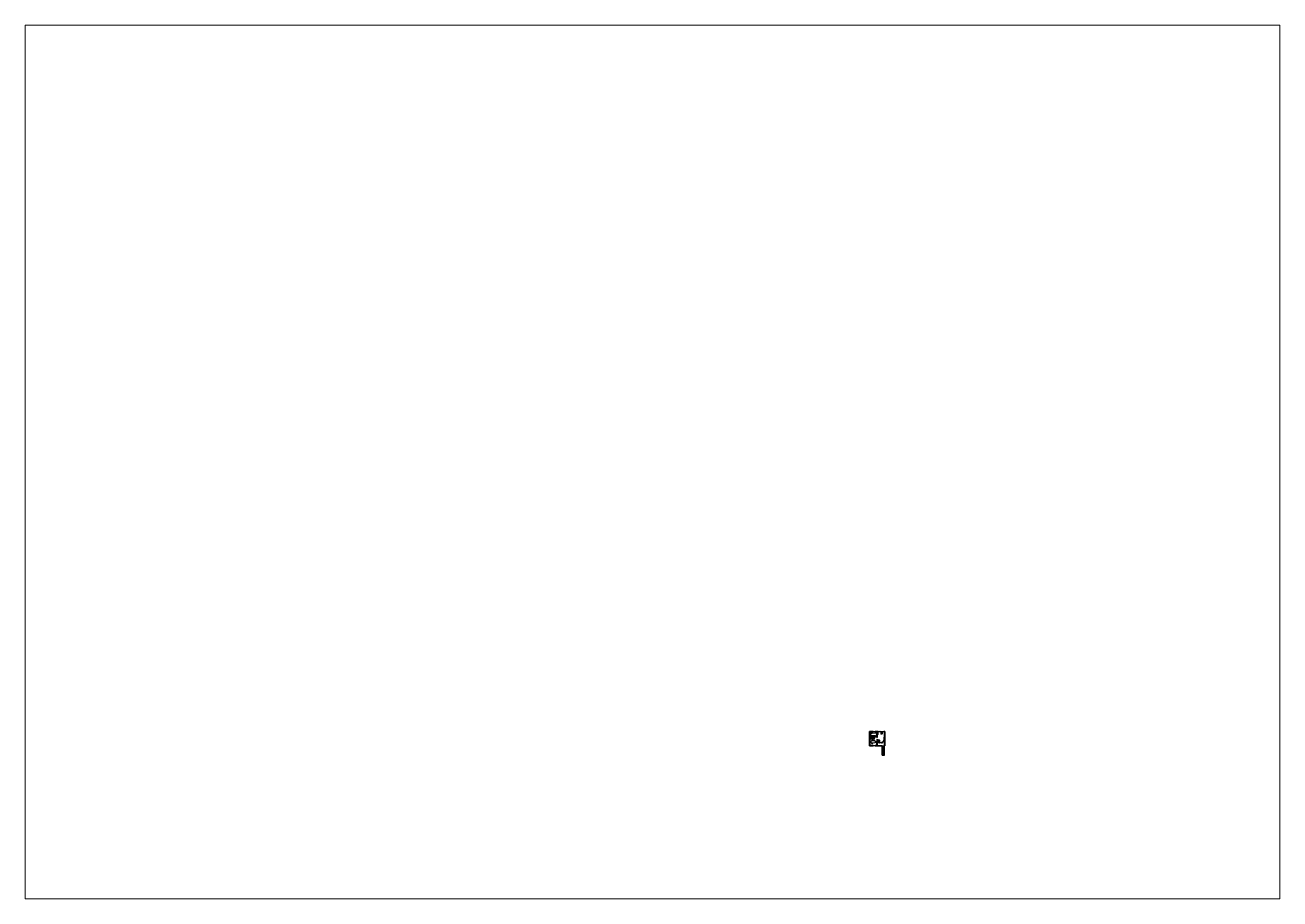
# Paper-space layout 'Layout1' of a CAD drawing. Header units: metres. Extents: x 1.13 to 10.17, y 0.79 to 7.08.
# The model-space entities are those that its viewports show. They can reach past a viewport. Long polylines and large blocks are cut down to what shows.
import ezdxf

# ---------------------------------------------------------------- set-up
doc = ezdxf.new("R2010")
doc.units = ezdxf.units.M
doc.header["$LTSCALE"] = 5
doc.header["$MEASUREMENT"] = 0
doc.linetypes.add('DASHDOT', pattern=[1, 0.5, -0.25, 0, -0.25])
doc.linetypes.add('HIDDEN', pattern=[0.375, 0.25, -0.125])
doc.layers.get('0').update_dxf_attribs({"color": 30})
doc.layers.add('A-ANNO-SCRN', color=30, linetype='Continuous')
for name, color, linetype, lineweight in [('A-DOOR-FULL', 4, 'Continuous', 25), ('A-FLOR-OVHD', 3, 'HIDDEN', 18), ('A-FLOR-STRS', 4, 'Continuous', 25), ('A-FURN', 8, 'Continuous', 18), ('A-GLAZ-FULL', 4, 'Continuous', 25), ('A-WALL-FULL-EXTR', 7, 'Continuous', 35), ('A-WALL-FULL-INTR', 7, 'Continuous', 35)]:
    doc.layers.add(name, color=color, linetype=linetype, lineweight=lineweight)

# ---------------------------------------------------------------- blocks, each defined once
blk = doc.blocks.new('LAVADORA-PL')
for p, q in [((0, 0), (0, 0.6)), ((0, 0.6), (0.6, 0.6)), ((0.6, 0), (0, 0)), ((0.6, 0.6), (0.6, 0)), ((0.625, 0.575), (0.625, 0.025))]:
    blk.add_line(p, q)
for points in [[(0.6, 0.575), (0.625, 0.575)], [(0.6, 0.025), (0.625, 0.025)]]:
    blk.add_lwpolyline(points)
blk.add_circle((0.3, 0.3), 0.15)
blk = doc.blocks.new('DOOR-80')
for points in [[(-0.83, 0.09), (-0.85, 0.09), (-0.85, 0), (-0.81, 0), (-0.81, 0.04), (-0.83, 0.04), (-0.83, 0.09)], [(-0.07, 0.89), (-0.07, 0.09), (-0.03, 0.09), (-0.03, 0.89), (-0.07, 0.89)], [(-0.03, 0.09), (0, 0.09), (0, 0), (-0.05, 0), (-0.05, 0.04), (-0.03, 0.04), (-0.03, 0.09)]]:
    blk.add_lwpolyline(points)
at = {"linetype": 'HIDDEN'}
blk.add_arc((-0.02, 0.09), 0.802, 93.3811, 179.9341, dxfattribs=at)
blk = doc.blocks.new('A$C3D68A567')
for p, q in [((0.35, 1.19), (0, 1.19)), ((0, 1.19), (0, 0)), ((0.17, 0.77), (0.11, 0.77)), ((0.11, 0.77), (0.11, 0.42)), ((0.11, 0.42), (0.17, 0.42)), ((0.18, 1.19), (0.17, 0)), ((0.17, 0.59), (0.17, 0.77)), ((0.25, 1.19), (0.18, 1.19)), ((0.25, 0), (0.25, 1.19)), ((0.25, 0.59), (0.25, 0.77)), ((0.25, 0.77), (0.3, 0.77)), ((0.3, 0.43), (0.25, 0.43)), ((0.3, 0.77), (0.3, 0.43)), ((0, 0), (0.34, 0)), ((0.17, 0), (0.25, 0))]:
    blk.add_line(p, q)
blk = doc.blocks.new('A$C08E36EE4')
for p, q in [((-28, 59), (-29, 59)), ((-29, 56), (-12, 56)), ((-25, 45), (-12, 45)), ((-20, 18), (-12, 18)), ((5, 56), (-12, 56)), ((2, 45), (-12, 45)), ((-4, 18), (-12, 18)), ((5, 59), (5, 59))]:
    blk.add_line(p, q)
for points in [[(-32, 23), (-29, 23), (-29, 59), (-32, 59)], [(-32, 59), (-29, 59), (-29, 58), (-32, 58)], [(-29, 63), (-28, 63), (-28, 62), (-29, 62)], [(5, 63), (4, 63), (4, 62), (5, 62)], [(8, 23), (5, 23), (5, 59), (8, 59)], [(8, 59), (5, 59), (5, 58), (8, 58)]]:
    blk.add_lwpolyline(points, close=True)
for points in [[(-29, 62), (-29, 19)], [(-28, 63), (-20, 64), (-12, 64)], [(-28, 62), (-20, 63), (-12, 63)], [(-28, 62), (-12, 62)], [(-12, 59), (-28, 59)], [(4, 63), (-3, 64), (-12, 64)], [(4, 62), (-3, 63), (-12, 63)], [(5, 62), (-12, 62)], [(-12, 59), (5, 59)], [(5, 62), (5, 19)]]:
    blk.add_lwpolyline(points)
for centre, radius, start, end in [((-25, 51), 6.56, 237.8862, 267.5576), ((-25, 38), 6.56, 92.4424, 122.1138), ((-21, 46), 28, 253.4121, 271.5567), ((-3, 46), 28, 268.4433, 286.5879), ((2, 51), 6.56, 272.4424, 302.1138), ((2, 38), 6.56, 57.8862, 87.5576)]:
    blk.add_arc(centre, radius, start, end)

msp = doc.modelspace()

# ---------------------------------------------------------------- hatches: boundary and pattern name
at = {"layer": 'A-ANNO-SCRN'}
h = msp.add_hatch(dxfattribs=at)
h.set_pattern_fill('ANSI32', color=256, scale=0.1)
h.paths.add_polyline_path([(-38.27, -313.75), (-38.49, -313.75), (-38.49, -314.29), (-38.27, -314.29)])

# ---------------------------------------------------------------- linework, layer by layer
msp.add_line((-40.34, -315.82), (-40.34, -315.82))
at = {"color": 7, "lineweight": 0}
for points in [[(-41.14, -318.09), (-42.79, -318.11), (-42.8, -317.33), (-41.15, -317.31), (-41.14, -318.09), (-41.14, -318.09)], [(-41.15, -317.31), (-42.8, -317.33)], [(-42.8, -317.33), (-42.79, -318.11)], [(-42.79, -318.11), (-41.14, -318.09)], [(-42.6, -318.26), (-42.61, -318.26), (-42.6, -318.25)], [(-42.6, -318.26), (-42.61, -318.26)], [(-42.6, -318.24), (-42.59, -318.23), (-42.59, -318.23), (-42.59, -318.24)], [(-42.6, -318.25), (-42.6, -318.25), (-42.6, -318.24), (-42.59, -318.24), (-42.6, -318.25), (-42.6, -318.25)], [(-42.6, -318.26), (-42.59, -318.25), (-42.59, -318.26), (-42.59, -318.25)], [(-42.6, -318.25), (-42.6, -318.25), (-42.6, -318.25)], [(-42.6, -318.25), (-42.6, -318.25)], [(-42.6, -318.26), (-42.6, -318.25)], [(-42.59, -318.25), (-42.6, -318.25)], [(-42.6, -318.26), (-42.6, -318.25)], [(-42.6, -318.26), (-42.6, -318.26), (-42.59, -318.26)], [(-42.6, -318.26), (-42.6, -318.26)], [(-42.49, -318.39), (-42.49, -318.39), (-42.6, -318.26), (-42.49, -318.39), (-42.49, -318.39)], [(-42.59, -318.19), (-42.59, -318.18), (-42.59, -318.18), (-42.59, -318.19), (-42.59, -318.19)], [(-42.59, -318.18), (-42.59, -318.18), (-42.59, -318.18)], [(-42.59, -318.18), (-42.58, -318.18), (-42.59, -318.18)], [(-42.58, -318.18), (-42.59, -318.18)], [(-42.58, -318.18), (-42.59, -318.18)], [(-42.59, -318.18), (-42.59, -318.18)], [(-42.58, -318.2), (-42.59, -318.2), (-42.58, -318.19)], [(-42.59, -318.19), (-42.59, -318.19), (-42.58, -318.19), (-42.59, -318.19), (-42.59, -318.19)], [(-42.58, -318.19), (-42.59, -318.19)], [(-42.58, -318.21), (-42.59, -318.2), (-42.59, -318.2)], [(-42.58, -318.21), (-42.59, -318.21), (-42.59, -318.2)], [(-42.58, -318.22), (-42.59, -318.21), (-42.59, -318.21)], [(-42.58, -318.22), (-42.59, -318.22), (-42.59, -318.21)], [(-42.59, -318.24), (-42.58, -318.23), (-42.58, -318.23), (-42.58, -318.23), (-42.58, -318.22)], [(-42.59, -318.22), (-42.59, -318.23)], [(-42.59, -318.23), (-42.58, -318.22)], [(-42.59, -318.25), (-42.59, -318.24), (-42.58, -318.24), (-42.58, -318.23)], [(-42.59, -318.24), (-42.59, -318.23)], [(-42.59, -318.25), (-42.59, -318.25), (-42.59, -318.25), (-42.58, -318.24)], [(-42.59, -318.25), (-42.59, -318.24)], [(-42.59, -318.25), (-42.47, -318.38), (-42.48, -318.38)], [(-42.59, -318.26), (-42.59, -318.26)], [(-42.59, -318.26), (-42.49, -318.38), (-42.49, -318.39)], [(-42.6, -318.26), (-42.59, -318.26)], [(-42.59, -318.26), (-42.48, -318.38), (-42.49, -318.38)], [(-42.58, -318.19), (-42.58, -318.18), (-42.57, -318.17), (-42.57, -318.18), (-42.58, -318.19), (-42.58, -318.19)], [(-42.58, -318.2), (-42.58, -318.19), (-42.58, -318.18)], [(-42.58, -318.18), (-42.58, -318.18)], [(-42.57, -318.21), (-42.58, -318.2), (-42.57, -318.19)], [(-42.58, -318.2), (-42.58, -318.19)], [(-42.57, -318.19), (-42.58, -318.19)], [(-42.57, -318.21), (-42.58, -318.21), (-42.58, -318.2)], [(-42.58, -318.2), (-42.58, -318.2)], [(-42.58, -318.21), (-42.58, -318.2)], [(-42.58, -318.2), (-42.58, -318.21)], [(-42.58, -318.2), (-42.58, -318.2)], [(-42.58, -318.22), (-42.58, -318.22), (-42.58, -318.21)], [(-42.58, -318.22), (-42.57, -318.21)], [(-42.58, -318.21), (-42.58, -318.21)], [(-42.58, -318.22), (-42.58, -318.21)], [(-42.58, -318.21), (-42.58, -318.21), (-42.58, -318.21), (-42.58, -318.21)], [(-42.58, -318.21), (-42.58, -318.22), (-42.58, -318.21)], [(-42.58, -318.23), (-42.58, -318.22), (-42.58, -318.22)], [(-42.45, -318.36), (-42.46, -318.36), (-42.58, -318.22)], [(-42.46, -318.36), (-42.46, -318.36), (-42.58, -318.22)], [(-42.58, -318.22), (-42.58, -318.22)], [(-42.58, -318.22), (-42.58, -318.22), (-42.58, -318.22)], [(-42.58, -318.23), (-42.58, -318.22)], [(-42.58, -318.23), (-42.58, -318.22)], [(-42.58, -318.23), (-42.47, -318.37), (-42.47, -318.37)], [(-42.58, -318.23), (-42.46, -318.36), (-42.47, -318.37)], [(-42.58, -318.24), (-42.47, -318.37), (-42.47, -318.38)], [(-42.57, -318.17), (-42.56, -318.16), (-42.56, -318.16), (-42.57, -318.18)], [(-42.57, -318.18), (-42.55, -318.17), (-42.55, -318.17)], [(-42.57, -318.2), (-42.57, -318.19), (-42.57, -318.18), (-42.56, -318.19)], [(-42.57, -318.18), (-42.57, -318.18)], [(-42.57, -318.2), (-42.56, -318.19), (-42.43, -318.34), (-42.44, -318.35), (-42.57, -318.2), (-42.57, -318.2)], [(-42.57, -318.21), (-42.57, -318.2)], [(-42.44, -318.35), (-42.45, -318.35), (-42.57, -318.21)], [(-42.45, -318.35), (-42.45, -318.36), (-42.57, -318.21)], [(-42.57, -318.21), (-42.57, -318.21)], [(-42.56, -318.16), (-42.54, -318.14), (-42.54, -318.14), (-42.56, -318.16)], [(-42.55, -318.17), (-42.56, -318.16)], [(-42.56, -318.19), (-42.55, -318.17), (-42.42, -318.33), (-42.43, -318.34)], [(-42.55, -318.17), (-42.54, -318.15), (-42.53, -318.15), (-42.5, -318.13)], [(-42.55, -318.17), (-42.53, -318.15)], [(-42.54, -318.15), (-42.5, -318.12), (-42.5, -318.13), (-42.48, -318.11)], [(-42.54, -318.14), (-42.51, -318.11), (-42.51, -318.12), (-42.54, -318.14)], [(-42.54, -318.15), (-42.54, -318.14)], [(-42.53, -317.06), (-42.52, -317.06)], [(-42.52, -317.07), (-42.53, -317.06), (-42.53, -317.06)], [(-42.52, -317.07), (-42.53, -317.06)], [(-42.52, -317.06), (-42.53, -317.06)], [(-42.53, -317.1), (-42.52, -317.08), (-42.52, -317.08), (-42.52, -317.1)], [(-42.53, -317.13), (-42.53, -317.1), (-42.52, -317.1), (-42.52, -317.13)], [(-42.53, -317.17), (-42.53, -317.13), (-42.52, -317.13), (-42.52, -317.17)], [(-42.52, -317.21), (-42.53, -317.17), (-42.52, -317.17), (-42.52, -317.21)], [(-42.53, -318.15), (-42.4, -318.31), (-42.42, -318.33)], [(-42.52, -317.07), (-42.51, -317.06), (-42.51, -317.06), (-42.51, -317.07)], [(-42.52, -317.06), (-42.52, -317.06), (-42.51, -317.06), (-42.52, -317.06), (-42.52, -317.06)], [(-42.52, -317.06), (-42.52, -317.06)], [(-42.52, -317.07), (-42.52, -317.06)], [(-42.52, -317.06), (-42.51, -317.06)], [(-42.52, -317.07), (-42.52, -317.06)], [(-42.52, -317.08), (-42.52, -317.07), (-42.51, -317.07), (-42.52, -317.08)], [(-42.52, -317.07), (-42.52, -317.07)], [(-42.52, -317.07), (-42.52, -317.07)], [(-42.52, -317.07), (-42.52, -317.07)], [(-42.52, -317.08), (-42.51, -317.08), (-42.51, -317.1)], [(-42.52, -317.1), (-42.51, -317.1), (-42.51, -317.13)], [(-42.52, -317.13), (-42.51, -317.13), (-42.51, -317.17)], [(-42.52, -317.17), (-42.51, -317.17), (-42.51, -317.21)], [(-42.52, -317.26), (-42.52, -317.21), (-42.52, -317.21), (-42.52, -317.26)], [(-42.52, -317.21), (-42.51, -317.21), (-42.51, -317.26)], [(-42.52, -317.26), (-42.51, -317.26), (-42.51, -317.29)], [(-42.52, -317.29), (-42.52, -317.26), (-42.52, -317.26), (-42.51, -317.29)], [(-42.52, -317.33), (-42.52, -317.29), (-42.51, -317.29), (-42.51, -317.33)], [(-42.51, -317.06), (-42.51, -317.05), (-42.5, -317.05), (-42.5, -317.06)], [(-42.51, -317.05), (-42.5, -317.05), (-42.5, -317.05)], [(-42.51, -317.06), (-42.51, -317.06), (-42.5, -317.06), (-42.51, -317.06)], [(-42.51, -317.06), (-42.5, -317.06), (-42.5, -317.07)], [(-42.51, -317.07), (-42.5, -317.07), (-42.51, -317.08)], [(-42.51, -317.08), (-42.5, -317.08), (-42.51, -317.1)], [(-42.51, -317.1), (-42.51, -317.1), (-42.51, -317.13)], [(-42.3, -317.13), (-42.3, -317.1), (-42.51, -317.1)], [(-42.51, -317.13), (-42.51, -317.13), (-42.51, -317.17), (-42.51, -317.17)], [(-42.3, -317.17), (-42.3, -317.13), (-42.51, -317.13)], [(-42.51, -317.17), (-42.51, -317.21), (-42.51, -317.21)], [(-42.3, -317.17), (-42.3, -317.21), (-42.51, -317.21)], [(-42.3, -317.17), (-42.51, -317.17)], [(-42.51, -317.21), (-42.51, -317.26), (-42.51, -317.26)], [(-42.51, -317.26), (-42.5, -317.29), (-42.51, -317.29)], [(-42.3, -317.25), (-42.51, -317.26)], [(-42.51, -317.29), (-42.51, -317.29), (-42.51, -317.33)], [(-42.51, -318.11), (-42.51, -318.11)], [(-42.51, -318.12), (-42.49, -318.11)], [(-42.5, -318.12), (-42.51, -318.12)], [(-42.5, -317.04), (-42.49, -317.03), (-42.48, -317.03), (-42.49, -317.04)], [(-42.5, -317.05), (-42.5, -317.04), (-42.49, -317.04), (-42.5, -317.05)], [(-42.5, -317.04), (-42.5, -317.04), (-42.49, -317.04), (-42.49, -317.04)], [(-42.5, -317.05), (-42.49, -317.05), (-42.5, -317.06)], [(-42.5, -317.05), (-42.5, -317.05)], [(-42.5, -317.06), (-42.5, -317.05), (-42.5, -317.06)], [(-42.49, -317.05), (-42.5, -317.05), (-42.49, -317.05), (-42.49, -317.05)], [(-42.49, -317.05), (-42.5, -317.05)], [(-42.5, -317.06), (-42.3, -317.06), (-42.3, -317.07)], [(-42.5, -317.06), (-42.5, -317.06), (-42.5, -317.07)], [(-42.5, -317.07), (-42.3, -317.07), (-42.3, -317.08)], [(-42.5, -317.07), (-42.5, -317.07), (-42.5, -317.08)], [(-42.5, -317.08), (-42.3, -317.08), (-42.3, -317.1)], [(-42.3, -317.25), (-42.3, -317.29), (-42.5, -317.29)], [(-42.5, -317.33), (-42.5, -317.29)], [(-42.48, -318.11), (-42.5, -318.12)], [(-42.5, -318.13), (-42.37, -318.28), (-42.4, -318.31)], [(-42.49, -317.03), (-42.48, -317.02), (-42.48, -317.02), (-42.48, -317.03)], [(-42.49, -317.03), (-42.49, -317.03), (-42.48, -317.03), (-42.48, -317.03)], [(-42.48, -317.04), (-42.48, -317.04), (-42.49, -317.04)], [(-42.49, -317.04), (-42.49, -317.04), (-42.49, -317.05)], [(-42.49, -317.04), (-42.48, -317.04), (-42.49, -317.04)], [(-42.49, -317.05), (-42.48, -317.05), (-42.49, -317.05)], [(-42.49, -317.05), (-42.3, -317.05), (-42.3, -317.06)], [(-42.49, -317.05), (-42.3, -317.05), (-42.3, -317.05)], [(-42.49, -317.05), (-42.49, -317.05), (-42.49, -317.05)], [(-42.49, -317.05), (-42.49, -317.05)], [(-42.38, -318.51), (-42.38, -318.51), (-42.49, -318.38)], [(-42.38, -318.51), (-42.38, -318.51), (-42.49, -318.39)], [(-42.38, -318.51), (-42.49, -318.39)], [(-42.48, -317.01), (-42.48, -317), (-42.47, -317), (-42.47, -317.01)], [(-42.48, -317), (-42.47, -317), (-42.47, -317), (-42.47, -317)], [(-42.48, -317.02), (-42.48, -317.01), (-42.47, -317.01), (-42.48, -317.02)], [(-42.48, -317.02), (-42.47, -317.01), (-42.48, -317.03)], [(-42.48, -317.03), (-42.47, -317.03), (-42.47, -317.03), (-42.48, -317.03)], [(-42.47, -317.03), (-42.48, -317.04), (-42.48, -317.04)], [(-42.48, -317.03), (-42.48, -317.03), (-42.48, -317.04)], [(-42.48, -317.03), (-42.48, -317.03), (-42.48, -317.03)], [(-42.48, -317.05), (-42.48, -317.04)], [(-42.3, -317.05), (-42.3, -317.04), (-42.48, -317.05)], [(-42.3, -317.04), (-42.3, -317.04), (-42.48, -317.04)], [(-42.3, -317.04), (-42.3, -317.04), (-42.48, -317.04)], [(-42.38, -318.51), (-42.38, -318.51), (-42.48, -318.38)], [(-42.3, -317), (-42.3, -317), (-42.47, -317.01)], [(-42.47, -317.01), (-42.47, -317)], [(-42.47, -317), (-42.3, -317), (-42.3, -317), (-42.47, -317)], [(-42.47, -317.01), (-42.47, -317)], [(-42.47, -317.01), (-42.47, -317.01), (-42.47, -317.01), (-42.47, -317.01)], [(-42.47, -317.03), (-42.47, -317.01)], [(-42.3, -317.02), (-42.3, -317.01), (-42.47, -317.01)], [(-42.47, -317.01), (-42.47, -317.01), (-42.47, -317.01)], [(-42.3, -317.03), (-42.3, -317.02), (-42.47, -317.03)], [(-42.3, -317.04), (-42.3, -317.03), (-42.47, -317.03)], [(-42.47, -318.37), (-42.35, -318.5), (-42.34, -318.5), (-42.46, -318.36)], [(-42.37, -318.5), (-42.36, -318.5), (-42.47, -318.37)], [(-42.38, -318.51), (-42.37, -318.5), (-42.47, -318.38)], [(-42.46, -318.11), (-42.33, -318.25), (-42.37, -318.28)], [(-42.34, -318.5), (-42.34, -318.5), (-42.46, -318.36)], [(-42.34, -318.5), (-42.34, -318.5), (-42.46, -318.36)], [(-42.46, -318.36), (-42.46, -318.36)], [(-42.45, -318.35), (-42.32, -318.5), (-42.31, -318.5)], [(-42.45, -318.36), (-42.33, -318.5), (-42.32, -318.5)], [(-42.44, -318.35), (-42.31, -318.5), (-42.3, -318.49)], [(-42.43, -318.34), (-42.3, -318.49), (-42.28, -318.48)], [(-42.26, -318.46), (-42.28, -318.48), (-42.42, -318.33)], [(-42.4, -318.11), (-42.3, -318.23), (-42.33, -318.25)], [(-42.4, -318.31), (-42.26, -318.46), (-42.23, -318.44), (-42.37, -318.28)], [(-42.38, -318.51), (-42.38, -318.51), (-42.38, -318.51)], [(-42.38, -318.51), (-42.37, -318.51), (-42.38, -318.51)], [(-42.38, -318.52), (-42.38, -318.52), (-42.38, -318.51)], [(-42.38, -318.52), (-42.38, -318.51)], [(-42.37, -318.51), (-42.37, -318.52), (-42.38, -318.52)], [(-42.37, -318.51), (-42.38, -318.52)], [(-42.37, -318.51), (-42.38, -318.51)], [(-42.37, -318.5), (-42.36, -318.51), (-42.37, -318.51)], [(-42.37, -318.51), (-42.36, -318.52), (-42.37, -318.52)], [(-42.37, -318.51), (-42.37, -318.51)], [(-42.36, -318.51), (-42.37, -318.51)], [(-42.37, -318.51), (-42.37, -318.51)], [(-42.36, -318.5), (-42.35, -318.5)], [(-42.36, -318.5), (-42.35, -318.5), (-42.36, -318.51)], [(-42.36, -318.51), (-42.35, -318.51), (-42.36, -318.52)], [(-42.35, -318.51), (-42.36, -318.51)], [(-42.36, -318.51), (-42.36, -318.51)], [(-42.35, -318.1), (-42.27, -318.2), (-42.3, -318.23)], [(-42.35, -318.5), (-42.35, -318.5), (-42.35, -318.5)], [(-42.34, -318.5), (-42.34, -318.5), (-42.35, -318.5)], [(-42.34, -318.5), (-42.35, -318.51)], [(-42.35, -318.51), (-42.35, -318.5)], [(-42.34, -318.5), (-42.35, -318.5)], [(-42.35, -318.51), (-42.34, -318.51), (-42.35, -318.51)], [(-42.34, -318.5), (-42.33, -318.5), (-42.34, -318.5)], [(-42.34, -318.5), (-42.34, -318.5), (-42.34, -318.5)], [(-42.34, -318.5), (-42.33, -318.5)], [(-42.34, -318.5), (-42.34, -318.51), (-42.34, -318.51)], [(-42.34, -318.5), (-42.33, -318.51), (-42.34, -318.51)], [(-42.34, -318.5), (-42.34, -318.5)], [(-42.33, -318.5), (-42.34, -318.5)], [(-42.34, -318.5), (-42.34, -318.5)], [(-42.33, -318.5), (-42.34, -318.5)], [(-42.23, -318.44), (-42.2, -318.41), (-42.33, -318.25)], [(-42.32, -318.5), (-42.33, -318.5), (-42.33, -318.5)], [(-42.33, -318.5), (-42.33, -318.5)], [(-42.33, -318.5), (-42.33, -318.51), (-42.33, -318.51)], [(-42.33, -318.5), (-42.32, -318.51), (-42.33, -318.51)], [(-42.33, -318.5), (-42.33, -318.5)], [(-42.32, -318.5), (-42.33, -318.5)], [(-42.33, -318.5), (-42.33, -318.5)], [(-42.32, -318.5), (-42.33, -318.5)], [(-42.31, -318.5), (-42.32, -318.5), (-42.32, -318.5)], [(-42.32, -318.5), (-42.31, -318.51), (-42.32, -318.51)], [(-42.31, -318.5), (-42.32, -318.5)], [(-42.31, -318.5), (-42.32, -318.5)], [(-42.3, -318.5), (-42.31, -318.5), (-42.31, -318.5)], [(-42.31, -318.5), (-42.31, -318.51), (-42.31, -318.51)], [(-42.3, -318.5), (-42.3, -318.51), (-42.31, -318.51)], [(-42.3, -318.5), (-42.31, -318.5)], [(-42.3, -318.5), (-42.31, -318.5)], [(-42.3, -317), (-42.14, -317), (-42.14, -317.01), (-42.3, -317.01)], [(-42.3, -317.01), (-42.3, -317)], [(-42.3, -317), (-42.14, -317), (-42.14, -317), (-42.3, -317)], [(-42.3, -317.02), (-42.14, -317.02), (-42.13, -317.03), (-42.3, -317.03)], [(-42.13, -317.03), (-42.13, -317.03), (-42.3, -317.04)], [(-42.13, -317.03), (-42.12, -317.04), (-42.3, -317.04)], [(-42.3, -317.04), (-42.12, -317.04), (-42.12, -317.04), (-42.3, -317.05)], [(-42.3, -317.06), (-42.11, -317.05), (-42.1, -317.06)], [(-42.3, -317.05), (-42.11, -317.05), (-42.11, -317.05)], [(-42.3, -317.07), (-42.1, -317.06), (-42.1, -317.08)], [(-42.3, -317.08), (-42.1, -317.08), (-42.1, -317.09)], [(-42.3, -317.1), (-42.1, -317.09), (-42.1, -317.12)], [(-42.3, -317.13), (-42.1, -317.12), (-42.1, -317.16)], [(-42.3, -317.17), (-42.1, -317.16), (-42.1, -317.21)], [(-42.3, -317.21), (-42.1, -317.21), (-42.1, -317.25)], [(-42.3, -317.25), (-42.3, -317.21)], [(-42.3, -317.25), (-42.1, -317.25), (-42.1, -317.29), (-42.3, -317.29)], [(-42.3, -317.32), (-42.3, -317.29)], [(-42.26, -318.1), (-42.22, -318.15), (-42.24, -318.18), (-42.3, -318.1)], [(-42.2, -318.41), (-42.17, -318.38), (-42.3, -318.23)], [(-42.28, -318.48), (-42.28, -318.49), (-42.3, -318.5), (-42.3, -318.49)], [(-42.29, -318.5), (-42.29, -318.5), (-42.3, -318.51)], [(-42.29, -318.5), (-42.3, -318.5)], [(-42.29, -318.5), (-42.3, -318.5)], [(-42.3, -318.52), (-42.3, -318.51), (-42.3, -318.52), (-42.3, -318.52), (-42.3, -318.52), (-42.3, -318.52)], [(-42.3, -318.51), (-42.3, -318.51)], [(-42.3, -318.52), (-42.3, -318.51)], [(-42.3, -318.52), (-42.3, -318.51)], [(-42.3, -318.52), (-42.29, -318.51)], [(-42.3, -318.52), (-42.3, -318.52), (-42.3, -318.53), (-42.3, -318.52)], [(-42.3, -318.52), (-42.3, -318.52), (-42.3, -318.52)], [(-42.3, -318.52), (-42.29, -318.52)], [(-42.29, -318.52), (-42.3, -318.52), (-42.3, -318.53)], [(-42.28, -318.49), (-42.27, -318.49), (-42.29, -318.5)], [(-42.28, -318.49), (-42.29, -318.5)], [(-42.29, -318.52), (-42.29, -318.51)], [(-42.26, -318.46), (-42.26, -318.47), (-42.28, -318.49)], [(-42.26, -318.47), (-42.28, -318.49)], [(-42.28, -318.49), (-42.28, -318.49)], [(-42.27, -318.2), (-42.24, -318.18)], [(-42.17, -318.38), (-42.14, -318.36), (-42.27, -318.2)], [(-42.26, -318.47), (-42.25, -318.48), (-42.27, -318.49)], [(-42.23, -318.45), (-42.23, -318.44), (-42.26, -318.47)], [(-42.23, -318.45), (-42.26, -318.47)], [(-42.26, -318.47), (-42.26, -318.47)], [(-42.23, -318.45), (-42.22, -318.45), (-42.25, -318.48)], [(-42.14, -318.36), (-42.11, -318.33), (-42.24, -318.18)], [(-42.2, -318.41), (-42.2, -318.41), (-42.23, -318.44)], [(-42.19, -318.42), (-42.23, -318.45)], [(-42.23, -318.44), (-42.23, -318.44)], [(-42.22, -318.15), (-42.19, -318.13)], [(-42.11, -318.33), (-42.08, -318.31), (-42.22, -318.15)], [(-42.19, -318.42), (-42.19, -318.42), (-42.22, -318.45)], [(-42.16, -318.11), (-42.19, -318.13), (-42.21, -318.1)], [(-42.17, -318.38), (-42.16, -318.38), (-42.2, -318.41)], [(-42.19, -318.42), (-42.2, -318.41)], [(-42.19, -318.13), (-42.06, -318.28), (-42.08, -318.31)], [(-42.16, -318.39), (-42.15, -318.4), (-42.19, -318.42)], [(-42.16, -318.39), (-42.19, -318.42)], [(-42.16, -318.1), (-42.16, -318.11), (-42.17, -318.1)], [(-42.16, -318.11), (-42.03, -318.26), (-42.01, -318.24)], [(-42.14, -318.36), (-42.14, -318.36), (-42.16, -318.38)], [(-42.13, -318.36), (-42.16, -318.39)], [(-42.16, -318.39), (-42.16, -318.38)], [(-42.13, -318.36), (-42.12, -318.37), (-42.15, -318.4)], [(-42.14, -317), (-42.14, -317), (-42.14, -317)], [(-42.14, -317), (-42.14, -317)], [(-42.14, -317.01), (-42.14, -317.01), (-42.14, -317)], [(-42.14, -317), (-42.13, -317), (-42.13, -317), (-42.14, -317)], [(-42.13, -317), (-42.13, -317.01), (-42.14, -317)], [(-42.14, -317.02), (-42.14, -317.01)], [(-42.13, -317.02), (-42.14, -317.01)], [(-42.13, -317.01), (-42.13, -317.01), (-42.14, -317.01)], [(-42.13, -317.02), (-42.14, -317.02)], [(-42.11, -318.33), (-42.11, -318.33), (-42.14, -318.36)], [(-42.13, -318.36), (-42.14, -318.36)], [(-42.13, -317), (-42.13, -317.01), (-42.13, -317.01)], [(-42.13, -317.01), (-42.12, -317.01), (-42.13, -317.01)], [(-42.13, -317.01), (-42.13, -317.02)], [(-42.13, -317.02), (-42.13, -317.03), (-42.13, -317.03)], [(-42.12, -317.02), (-42.13, -317.02)], [(-42.13, -317.02), (-42.12, -317.03), (-42.13, -317.03)], [(-42.13, -317.02), (-42.13, -317.02)], [(-42.13, -317.03), (-42.12, -317.03), (-42.13, -317.03)], [(-42.1, -318.34), (-42.13, -318.36)], [(-42.12, -317.02), (-42.12, -317.01)], [(-42.12, -317.02), (-42.11, -317.03), (-42.12, -317.03)], [(-42.12, -317.03), (-42.12, -317.04), (-42.12, -317.04)], [(-42.11, -317.03), (-42.11, -317.03), (-42.12, -317.03)], [(-42.12, -317.03), (-42.12, -317.03), (-42.12, -317.03)], [(-42.12, -317.03), (-42.11, -317.04), (-42.12, -317.04)], [(-42.12, -317.04), (-42.12, -317.04)], [(-42.12, -317.04), (-42.11, -317.04), (-42.11, -317.05)], [(-42.11, -317.04), (-42.12, -317.04), (-42.12, -317.04)], [(-42.12, -317.04), (-42.12, -317.04)], [(-42.11, -317.05), (-42.12, -317.04)], [(-42.11, -317.04), (-42.11, -317.04), (-42.12, -317.04)], [(-42.12, -318.1), (-42.01, -318.24)], [(-42.1, -318.34), (-42.09, -318.34), (-42.12, -318.37)], [(-42.11, -317.03), (-42.11, -317.04), (-42.11, -317.04)], [(-42.11, -317.04), (-42.11, -317.04), (-42.11, -317.04)], [(-42.11, -317.04), (-42.1, -317.05), (-42.11, -317.05)], [(-42.11, -317.04), (-42.11, -317.05), (-42.11, -317.04)], [(-42.1, -317.06), (-42.11, -317.05), (-42.11, -317.05)], [(-42.11, -317.05), (-42.11, -317.05), (-42.11, -317.05)], [(-42.1, -317.05), (-42.1, -317.05), (-42.11, -317.05)], [(-42.11, -317.05), (-42.11, -317.05), (-42.11, -317.05), (-42.11, -317.05)], [(-42.11, -317.05), (-42.1, -317.06), (-42.11, -317.05)], [(-42.08, -318.31), (-42.08, -318.31), (-42.11, -318.33)], [(-42.1, -318.34), (-42.11, -318.33)], [(-42.1, -317.05), (-42.09, -317.06), (-42.1, -317.06)], [(-42.1, -317.08), (-42.1, -317.06), (-42.1, -317.06)], [(-42.09, -317.06), (-42.09, -317.07), (-42.1, -317.07)], [(-42.1, -317.06), (-42.1, -317.07), (-42.1, -317.06)], [(-42.09, -317.08), (-42.1, -317.07)], [(-42.1, -317.09), (-42.09, -317.09), (-42.1, -317.08), (-42.1, -317.08)], [(-42.09, -317.08), (-42.1, -317.08)], [(-42.09, -317.16), (-42.09, -317.12), (-42.1, -317.12)], [(-42.09, -317.21), (-42.09, -317.16), (-42.1, -317.16)], [(-42.09, -317.25), (-42.09, -317.21), (-42.1, -317.21)], [(-42.09, -317.29), (-42.09, -317.25), (-42.1, -317.25)], [(-42.1, -317.32), (-42.1, -317.29)], [(-42.09, -317.32), (-42.09, -317.29), (-42.1, -317.29)], [(-42.07, -318.31), (-42.1, -318.34)], [(-42.08, -317.06), (-42.09, -317.06)], [(-42.09, -317.06), (-42.09, -317.06)], [(-42.09, -317.06), (-42.08, -317.06), (-42.09, -317.06)], [(-42.08, -317.06), (-42.08, -317.06), (-42.09, -317.07)], [(-42.08, -317.08), (-42.09, -317.07)], [(-42.08, -317.08), (-42.08, -317.1), (-42.09, -317.1)], [(-42.08, -317.08), (-42.09, -317.08)], [(-42.09, -317.08), (-42.09, -317.1), (-42.09, -317.09)], [(-42.09, -317.12), (-42.09, -317.09)], [(-42.09, -317.12), (-42.09, -317.1)], [(-42.08, -317.16), (-42.08, -317.12), (-42.09, -317.12)], [(-42.09, -317.16), (-42.09, -317.12), (-42.09, -317.12)], [(-42.08, -317.21), (-42.08, -317.16), (-42.09, -317.16)], [(-42.08, -317.21), (-42.09, -317.16), (-42.09, -317.16)], [(-42.08, -317.25), (-42.08, -317.21), (-42.09, -317.21)], [(-42.08, -317.29), (-42.08, -317.25), (-42.09, -317.25)], [(-42.09, -317.32), (-42.08, -317.29), (-42.09, -317.29)], [(-42.07, -318.31), (-42.07, -318.32), (-42.09, -318.34)], [(-42.08, -317.06), (-42.08, -317.05), (-42.08, -317.06)], [(-42.08, -317.05), (-42.07, -317.05), (-42.08, -317.06)], [(-42.08, -317.06), (-42.07, -317.06), (-42.07, -317.05)], [(-42.08, -317.07), (-42.08, -317.06)], [(-42.08, -317.06), (-42.07, -317.06), (-42.08, -317.07)], [(-42.07, -317.06), (-42.08, -317.07), (-42.08, -317.07)], [(-42.08, -317.12), (-42.08, -317.1)], [(-42.08, -317.25), (-42.08, -317.21), (-42.08, -317.21)], [(-42.08, -317.29), (-42.08, -317.25), (-42.08, -317.25)], [(-42.08, -317.32), (-42.08, -317.29), (-42.08, -317.29)], [(-42.08, -318.1), (-41.98, -318.22), (-42.01, -318.24)], [(-42.08, -318.31), (-42.05, -318.29)], [(-42.07, -318.31), (-42.08, -318.31)], [(-42.07, -317.06), (-42.07, -317.06)], [(-42.05, -318.29), (-42.04, -318.29), (-42.07, -318.32)], [(-42.05, -318.29), (-42.07, -318.31)], [(-41.98, -318.22), (-41.97, -318.21), (-42.06, -318.1)], [(-42.06, -318.28), (-42.03, -318.26)], [(-42.03, -318.27), (-42.05, -318.29), (-42.06, -318.28)], [(-42.05, -318.1), (-41.96, -318.2), (-41.97, -318.21)], [(-42.02, -318.27), (-42.05, -318.29)], [(-42.05, -318.29), (-42.05, -318.29)], [(-42.04, -318.1), (-41.95, -318.2), (-41.96, -318.2)], [(-42.02, -318.27), (-42.01, -318.27), (-42.04, -318.29)], [(-42.03, -318.1), (-41.95, -318.19), (-41.95, -318.2)], [(-42, -318.24), (-42.03, -318.27), (-42.03, -318.26)], [(-42.02, -318.27), (-42.03, -318.27)], [(-41.99, -318.24), (-42.02, -318.27)], [(-41.98, -318.22), (-42, -318.24), (-42.01, -318.24)], [(-41.99, -318.24), (-41.99, -318.25), (-42.01, -318.27)], [(-41.99, -318.24), (-42, -318.24)], [(-41.97, -318.22), (-41.96, -318.23), (-41.99, -318.25)], [(-41.97, -318.22), (-41.99, -318.24)], [(-41.97, -318.21), (-41.97, -318.21), (-41.98, -318.22), (-41.98, -318.22)], [(-41.97, -318.22), (-41.98, -318.22)], [(-41.96, -318.2), (-41.96, -318.21), (-41.97, -318.21)], [(-41.95, -318.21), (-41.97, -318.22)], [(-41.95, -318.21), (-41.97, -318.21)], [(-41.95, -318.2), (-41.95, -318.2), (-41.96, -318.21)], [(-41.95, -318.21), (-41.95, -318.22), (-41.96, -318.23)], [(-41.96, -318.22), (-41.96, -318.22)], [(-41.96, -318.22), (-41.95, -318.22), (-41.96, -318.22)], [(-41.96, -318.22), (-41.95, -318.22)], [(-41.95, -318.19), (-41.94, -318.21), (-41.95, -318.2)], [(-41.95, -318.21), (-41.95, -318.2)], [(-41.95, -318.22), (-41.94, -318.21)], [(-41.95, -318.22), (-41.95, -318.22)], [(-41.95, -318.22), (-41.95, -318.22)], [(-41.95, -318.22), (-41.95, -318.22)], [(-41.95, -318.22), (-41.95, -318.22), (-41.95, -318.22)], [(-41.95, -318.22), (-41.95, -318.22)], [(-41.95, -318.22), (-41.95, -318.22)], [(-41.95, -318.22), (-41.95, -318.22)], [(-41.95, -318.22), (-41.95, -318.22)], [(-41.95, -318.22), (-41.95, -318.22)], [(-41.82, -317.06), (-41.81, -317.05), (-41.8, -317.05), (-41.81, -317.06)], [(-41.82, -317.05), (-41.81, -317.05), (-41.81, -317.05), (-41.82, -317.05)], [(-41.82, -317.05), (-41.82, -317.05)], [(-41.82, -317.05), (-41.82, -317.05), (-41.82, -317.05)], [(-41.82, -317.06), (-41.82, -317.05), (-41.82, -317.05), (-41.82, -317.06), (-41.82, -317.06)], [(-41.82, -317.06), (-41.82, -317.06), (-41.82, -317.05)], [(-41.82, -317.05), (-41.81, -317.05)], [(-41.82, -317.06), (-41.82, -317.05)], [(-41.82, -317.05), (-41.82, -317.05)], [(-41.82, -317.07), (-41.82, -317.06), (-41.81, -317.06), (-41.81, -317.07)], [(-41.82, -317.06), (-41.82, -317.06)], [(-41.82, -317.06), (-41.82, -317.06)], [(-41.82, -317.06), (-41.82, -317.06)], [(-41.82, -317.09), (-41.82, -317.07), (-41.81, -317.07), (-41.81, -317.09)], [(-41.82, -317.12), (-41.82, -317.09), (-41.81, -317.09), (-41.82, -317.12)], [(-41.82, -317.16), (-41.82, -317.12), (-41.82, -317.12), (-41.82, -317.16)], [(-41.82, -317.12), (-41.81, -317.12), (-41.81, -317.16)], [(-41.82, -317.2), (-41.82, -317.16), (-41.82, -317.16), (-41.81, -317.2)], [(-41.82, -317.16), (-41.81, -317.16), (-41.81, -317.2)], [(-41.82, -317.25), (-41.82, -317.2), (-41.81, -317.2), (-41.81, -317.25)], [(-41.82, -317.29), (-41.82, -317.25), (-41.81, -317.25), (-41.81, -317.29)], [(-41.82, -317.32), (-41.82, -317.29), (-41.81, -317.29), (-41.81, -317.32)], [(-41.81, -317.05), (-41.8, -317.04), (-41.8, -317.04), (-41.8, -317.05)], [(-41.81, -317.05), (-41.81, -317.05), (-41.8, -317.05), (-41.8, -317.05)], [(-41.81, -317.06), (-41.8, -317.06), (-41.81, -317.07)], [(-41.81, -317.07), (-41.8, -317.07), (-41.8, -317.09)], [(-41.81, -317.07), (-41.81, -317.07), (-41.81, -317.09)], [(-41.81, -317.09), (-41.8, -317.09), (-41.81, -317.12)], [(-41.81, -317.09), (-41.81, -317.09), (-41.81, -317.12)], [(-41.81, -317.12), (-41.81, -317.12), (-41.8, -317.16), (-41.81, -317.16)], [(-41.6, -317.16), (-41.6, -317.12), (-41.81, -317.12)], [(-41.8, -317.16), (-41.8, -317.2), (-41.81, -317.2)], [(-41.8, -317.2), (-41.8, -317.25), (-41.81, -317.25)], [(-41.81, -317.2), (-41.81, -317.2), (-41.81, -317.25)], [(-41.8, -317.25), (-41.8, -317.29), (-41.81, -317.29)], [(-41.81, -317.25), (-41.81, -317.25), (-41.81, -317.29)], [(-41.81, -317.29), (-41.81, -317.29), (-41.81, -317.32)], [(-41.8, -317.04), (-41.8, -317.03), (-41.79, -317.03), (-41.79, -317.04)], [(-41.8, -317.03), (-41.79, -317.03), (-41.79, -317.03), (-41.79, -317.03)], [(-41.8, -317.04), (-41.8, -317.04), (-41.79, -317.04), (-41.8, -317.04)], [(-41.8, -317.05), (-41.79, -317.04), (-41.8, -317.05)], [(-41.8, -317.04), (-41.79, -317.04), (-41.79, -317.04)], [(-41.8, -317.05), (-41.79, -317.05), (-41.8, -317.06)], [(-41.8, -317.05), (-41.8, -317.05), (-41.8, -317.06)], [(-41.8, -317.06), (-41.6, -317.06), (-41.6, -317.07)], [(-41.8, -317.06), (-41.8, -317.06), (-41.8, -317.07)], [(-41.8, -317.07), (-41.6, -317.07), (-41.6, -317.09)], [(-41.6, -317.12), (-41.6, -317.09), (-41.8, -317.09)], [(-41.6, -317.16), (-41.6, -317.2), (-41.8, -317.2)], [(-41.6, -317.16), (-41.8, -317.16)], [(-41.6, -317.24), (-41.6, -317.28), (-41.8, -317.29)], [(-41.6, -317.24), (-41.8, -317.25)], [(-41.8, -317.32), (-41.8, -317.29)], [(-41.79, -317.02), (-41.78, -317.01), (-41.77, -317.01), (-41.78, -317.02)], [(-41.79, -317.03), (-41.79, -317.02), (-41.78, -317.02), (-41.78, -317.03)], [(-41.79, -317.03), (-41.79, -317.03), (-41.78, -317.03), (-41.79, -317.03)], [(-41.79, -317.03), (-41.79, -317.03), (-41.79, -317.04)], [(-41.79, -317.03), (-41.78, -317.03), (-41.79, -317.03)], [(-41.79, -317.04), (-41.78, -317.04), (-41.78, -317.04)], [(-41.79, -317.04), (-41.6, -317.04), (-41.6, -317.05)], [(-41.79, -317.04), (-41.79, -317.04), (-41.79, -317.05)], [(-41.79, -317.04), (-41.78, -317.04), (-41.79, -317.04)], [(-41.79, -317.04), (-41.79, -317.04), (-41.79, -317.04)], [(-41.79, -317.05), (-41.6, -317.05), (-41.6, -317.06)], [(-41.78, -317), (-41.78, -316.99), (-41.77, -316.99), (-41.77, -317)], [(-41.78, -316.99), (-41.76, -316.99), (-41.77, -316.99), (-41.77, -316.99)], [(-41.78, -317.01), (-41.78, -317), (-41.77, -317), (-41.77, -317.01)], [(-41.77, -317.02), (-41.77, -317.02), (-41.77, -317.02), (-41.78, -317.02)], [(-41.77, -317.02), (-41.78, -317.03), (-41.78, -317.03)], [(-41.78, -317.03), (-41.78, -317.02), (-41.78, -317.03)], [(-41.78, -317.02), (-41.77, -317.02), (-41.78, -317.02)], [(-41.78, -317.03), (-41.78, -317.03), (-41.79, -317.03)], [(-41.78, -317.04), (-41.78, -317.03)], [(-41.6, -317.04), (-41.6, -317.03), (-41.78, -317.04)], [(-41.6, -317.03), (-41.6, -317.03), (-41.78, -317.03)], [(-41.6, -317.03), (-41.6, -317.03), (-41.78, -317.03)], [(-41.78, -317.04), (-41.6, -317.04), (-41.6, -317.04)], [(-41.76, -316.99), (-41.6, -316.99), (-41.6, -316.99), (-41.77, -316.99)], [(-41.77, -317), (-41.77, -316.99)], [(-41.77, -317), (-41.76, -317), (-41.76, -317), (-41.77, -317)], [(-41.77, -317.02), (-41.76, -317)], [(-41.77, -317.01), (-41.77, -317), (-41.77, -317.02)], [(-41.77, -317), (-41.77, -317), (-41.77, -317)], [(-41.6, -317.02), (-41.6, -317.01), (-41.77, -317.02)], [(-41.6, -317.03), (-41.6, -317.02), (-41.77, -317.02)], [(-41.6, -316.99), (-41.6, -317), (-41.76, -317)], [(-41.76, -317), (-41.76, -316.99)], [(-41.6, -317.01), (-41.6, -317), (-41.76, -317)], [(-41.6, -317), (-41.44, -316.99), (-41.44, -317), (-41.6, -317)], [(-41.6, -316.99), (-41.44, -316.99), (-41.44, -316.99), (-41.6, -316.99)], [(-41.6, -317), (-41.6, -317)], [(-41.6, -317.01), (-41.43, -317.01), (-41.43, -317.02), (-41.6, -317.02)], [(-41.43, -317.02), (-41.43, -317.02), (-41.6, -317.03)], [(-41.43, -317.02), (-41.42, -317.03), (-41.6, -317.03)], [(-41.6, -317.03), (-41.42, -317.03), (-41.42, -317.04), (-41.6, -317.04)], [(-41.6, -317.05), (-41.41, -317.04), (-41.4, -317.05)], [(-41.6, -317.04), (-41.41, -317.04), (-41.41, -317.04)], [(-41.6, -317.06), (-41.4, -317.05), (-41.4, -317.07)], [(-41.6, -317.07), (-41.4, -317.07), (-41.4, -317.08)], [(-41.6, -317.09), (-41.4, -317.08), (-41.39, -317.11)], [(-41.6, -317.12), (-41.39, -317.11), (-41.39, -317.15)], [(-41.6, -317.16), (-41.39, -317.15), (-41.4, -317.2), (-41.6, -317.2)], [(-41.6, -317.24), (-41.6, -317.2)], [(-41.6, -317.24), (-41.39, -317.24), (-41.39, -317.28), (-41.6, -317.28)], [(-41.6, -317.31), (-41.6, -317.28)], [(-41.43, -316.99), (-41.43, -316.99), (-41.44, -316.99)], [(-41.44, -316.99), (-41.44, -316.99)], [(-41.44, -317), (-41.43, -317), (-41.43, -316.99)], [(-41.44, -316.99), (-41.43, -316.99), (-41.43, -316.99), (-41.44, -316.99)], [(-41.43, -317.01), (-41.44, -317)], [(-41.43, -316.99), (-41.42, -317), (-41.43, -317)], [(-41.43, -316.99), (-41.43, -317), (-41.43, -316.99)], [(-41.43, -317.01), (-41.43, -317)], [(-41.42, -317), (-41.42, -317), (-41.43, -317)], [(-41.43, -317), (-41.43, -317.01)], [(-41.43, -317), (-41.43, -317), (-41.43, -317)], [(-41.43, -317.01), (-41.43, -317.02), (-41.43, -317.02)], [(-41.43, -317.01), (-41.43, -317.01)], [(-41.42, -317.01), (-41.43, -317.01)], [(-41.43, -317.01), (-41.42, -317.02), (-41.43, -317.02)], [(-41.43, -317.01), (-41.43, -317.01)], [(-41.43, -317.02), (-41.42, -317.02), (-41.43, -317.02)], [(-41.42, -317.01), (-41.42, -317)], [(-41.42, -317.01), (-41.41, -317.02), (-41.42, -317.02)], [(-41.42, -317.02), (-41.42, -317.03), (-41.42, -317.03)], [(-41.41, -317.02), (-41.41, -317.02), (-41.42, -317.02)], [(-41.42, -317.02), (-41.42, -317.02), (-41.42, -317.02)], [(-41.42, -317.02), (-41.41, -317.03), (-41.42, -317.03)], [(-41.42, -317.03), (-41.42, -317.03)], [(-41.41, -317.04), (-41.41, -317.03), (-41.42, -317.03)], [(-41.41, -317.03), (-41.42, -317.03)], [(-41.42, -317.04), (-41.41, -317.04), (-41.41, -317.04)], [(-41.41, -317.04), (-41.42, -317.04)], [(-41.41, -317.02), (-41.4, -317.03), (-41.41, -317.03)], [(-41.4, -317.03), (-41.4, -317.03), (-41.41, -317.03)], [(-41.41, -317.03), (-41.41, -317.03), (-41.41, -317.03)], [(-41.41, -317.03), (-41.4, -317.04), (-41.41, -317.04)], [(-41.4, -317.05), (-41.4, -317.04), (-41.41, -317.04)], [(-41.4, -317.04), (-41.41, -317.04), (-41.41, -317.04)], [(-41.4, -317.04), (-41.4, -317.04), (-41.41, -317.04)], [(-41.4, -317.03), (-41.4, -317.04), (-41.4, -317.04)], [(-41.4, -317.04), (-41.39, -317.04), (-41.4, -317.04)], [(-41.39, -317.04), (-41.39, -317.05), (-41.4, -317.05)], [(-41.4, -317.04), (-41.4, -317.05), (-41.4, -317.04)], [(-41.39, -317.07), (-41.4, -317.05), (-41.4, -317.05)], [(-41.4, -317.05), (-41.39, -317.06), (-41.4, -317.05)], [(-41.4, -317.08), (-41.39, -317.08), (-41.39, -317.07), (-41.4, -317.07)], [(-41.39, -317.24), (-41.4, -317.2)], [(-41.39, -317.24), (-41.39, -317.2), (-41.4, -317.2)], [(-41.39, -317.05), (-41.39, -317.06), (-41.39, -317.06)], [(-41.38, -317.05), (-41.39, -317.05)], [(-41.38, -317.05), (-41.38, -317.05), (-41.39, -317.05)], [(-41.39, -317.07), (-41.39, -317.06)], [(-41.38, -317.07), (-41.39, -317.07)], [(-41.39, -317.07), (-41.38, -317.09), (-41.39, -317.08)], [(-41.39, -317.07), (-41.39, -317.07)], [(-41.39, -317.11), (-41.39, -317.08)], [(-41.39, -317.15), (-41.39, -317.11), (-41.39, -317.11)], [(-41.38, -317.15), (-41.38, -317.11), (-41.39, -317.11)], [(-41.39, -317.2), (-41.39, -317.15), (-41.39, -317.15)], [(-41.38, -317.2), (-41.38, -317.15), (-41.39, -317.15)], [(-41.38, -317.24), (-41.38, -317.2), (-41.39, -317.2)], [(-41.39, -317.28), (-41.39, -317.24), (-41.39, -317.24)], [(-41.38, -317.28), (-41.38, -317.24), (-41.39, -317.24)], [(-41.39, -317.31), (-41.39, -317.28)], [(-41.39, -317.31), (-41.39, -317.28), (-41.39, -317.28)], [(-41.38, -317.31), (-41.38, -317.28), (-41.39, -317.28)], [(-41.38, -317.05), (-41.38, -317.04), (-41.38, -317.05)], [(-41.38, -317.04), (-41.37, -317.04), (-41.38, -317.05)], [(-41.38, -317.05), (-41.38, -317.05)], [(-41.38, -317.06), (-41.37, -317.05)], [(-41.38, -317.05), (-41.38, -317.05), (-41.39, -317.06)], [(-41.38, -317.05), (-41.37, -317.05), (-41.38, -317.06)], [(-41.37, -317.05), (-41.38, -317.06), (-41.38, -317.06)], [(-41.38, -317.07), (-41.39, -317.06)], [(-41.38, -317.07), (-41.38, -317.09), (-41.38, -317.09)], [(-41.38, -317.11), (-41.38, -317.09)], [(-41.38, -317.11), (-41.38, -317.09)], [(-41.37, -317.15), (-41.38, -317.11), (-41.38, -317.11)], [(-41.37, -317.2), (-41.37, -317.15), (-41.38, -317.15)], [(-41.37, -317.24), (-41.37, -317.2), (-41.38, -317.2)], [(-41.37, -317.28), (-41.37, -317.24), (-41.38, -317.24)], [(-41.38, -317.31), (-41.37, -317.28), (-41.38, -317.28)], [(-41.37, -317.05), (-41.37, -317.05), (-41.37, -317.04)], [(-41.37, -317.05), (-41.37, -317.05)], [(-41.14, -318.09), (-41.15, -317.31)], [(-41.15, -317.48), (-41.13, -317.48), (-41.13, -317.49)], [(-41.15, -317.49), (-41.13, -317.49), (-41.13, -317.5), (-41.15, -317.5)], [(-41.15, -317.51), (-41.13, -317.5), (-41.13, -317.71)], [(-41.15, -317.71), (-41.13, -317.71), (-41.13, -317.91)], [(-41.14, -317.91), (-41.13, -317.91), (-41.13, -317.92), (-41.14, -317.92)], [(-41.14, -317.92), (-41.13, -317.92), (-41.13, -317.93)], [(-41.14, -317.93), (-41.13, -317.93)], [(-41.13, -317.48), (-41.1, -317.48), (-41.1, -317.49)], [(-41.13, -317.49), (-41.1, -317.49), (-41.1, -317.5), (-41.13, -317.5)], [(-41.13, -317.5), (-41.1, -317.5), (-41.09, -317.71)], [(-41.13, -317.5), (-41.13, -317.5)], [(-41.13, -317.71), (-41.09, -317.71), (-41.09, -317.91)], [(-41.13, -317.91), (-41.09, -317.91), (-41.09, -317.92), (-41.13, -317.92)], [(-41.13, -317.92), (-41.1, -317.92), (-41.1, -317.93)], [(-41.13, -317.92), (-41.13, -317.92)], [(-41.13, -317.93), (-41.1, -317.93)], [(-41.1, -317.48), (-41.06, -317.48), (-41.06, -317.49)], [(-41.1, -317.49), (-41.06, -317.49), (-41.06, -317.5), (-41.1, -317.5)], [(-41.1, -317.5), (-41.06, -317.5), (-41.06, -317.71)], [(-41.1, -317.5), (-41.1, -317.5)], [(-41.1, -317.92), (-41.06, -317.92), (-41.06, -317.93)], [(-41.1, -317.92), (-41.09, -317.92)], [(-41.1, -317.93), (-41.06, -317.93)], [(-41.05, -317.91), (-41.06, -317.71), (-41.09, -317.71)], [(-41.09, -317.91), (-41.05, -317.91), (-41.05, -317.92)], [(-41.09, -317.92), (-41.05, -317.92)], [(-41.06, -317.48), (-41.03, -317.48), (-41.03, -317.49)], [(-41.06, -317.49), (-41.03, -317.49), (-41.02, -317.5), (-41.06, -317.5)], [(-41.06, -317.5), (-41.06, -317.5)], [(-41.06, -317.5), (-41.02, -317.5), (-41.02, -317.7)], [(-41.02, -317.7), (-41.06, -317.71)], [(-41.06, -317.92), (-41.02, -317.92), (-41.02, -317.93)], [(-41.06, -317.92), (-41.05, -317.92)], [(-41.06, -317.93), (-41.02, -317.93)], [(-41.05, -317.91), (-41.02, -317.91), (-41.02, -317.92)], [(-41.05, -317.92), (-41.02, -317.92)], [(-41.03, -317.48), (-40.99, -317.48), (-40.99, -317.49)], [(-41.03, -317.49), (-40.99, -317.49), (-40.98, -317.5), (-41.02, -317.5)], [(-41.02, -317.5), (-41.02, -317.5)], [(-41.02, -317.5), (-40.98, -317.5), (-40.98, -317.7)], [(-40.98, -317.7), (-41.02, -317.7), (-41.02, -317.91)], [(-41.02, -317.91), (-40.98, -317.91), (-40.98, -317.92)], [(-41.02, -317.92), (-40.98, -317.92)], [(-41.02, -317.92), (-40.98, -317.92), (-40.98, -317.93)], [(-41.02, -317.92), (-41.02, -317.92)], [(-41.02, -317.93), (-40.98, -317.93)], [(-40.99, -317.48), (-40.94, -317.48), (-40.94, -317.49)], [(-40.99, -317.49), (-40.94, -317.49), (-40.94, -317.49), (-40.98, -317.5)], [(-40.98, -317.5), (-40.98, -317.5)], [(-40.98, -317.5), (-40.94, -317.5), (-40.94, -317.7)], [(-40.94, -317.7), (-40.98, -317.7), (-40.98, -317.91)], [(-40.98, -317.92), (-40.94, -317.91)], [(-40.98, -317.91), (-40.94, -317.91), (-40.94, -317.91)], [(-40.98, -317.92), (-40.94, -317.92), (-40.94, -317.93)], [(-40.98, -317.92), (-40.98, -317.92)], [(-40.98, -317.93), (-40.94, -317.93)], [(-40.94, -317.48), (-40.9, -317.48), (-40.9, -317.49)], [(-40.9, -317.49), (-40.94, -317.49)], [(-40.94, -317.5), (-40.94, -317.49)], [(-40.94, -317.49), (-40.9, -317.49), (-40.9, -317.49)], [(-40.94, -317.5), (-40.9, -317.5), (-40.89, -317.7)], [(-40.89, -317.7), (-40.94, -317.7), (-40.94, -317.91)], [(-40.94, -317.91), (-40.89, -317.92)], [(-40.94, -317.91), (-40.89, -317.91), (-40.89, -317.92)], [(-40.94, -317.92), (-40.94, -317.91)], [(-40.94, -317.92), (-40.89, -317.92), (-40.89, -317.93)], [(-40.94, -317.93), (-40.89, -317.93)], [(-40.9, -317.48), (-40.86, -317.48), (-40.86, -317.49)], [(-40.86, -317.49), (-40.9, -317.49), (-40.9, -317.5)], [(-40.9, -317.49), (-40.86, -317.49), (-40.86, -317.49)], [(-40.9, -317.5), (-40.86, -317.5), (-40.85, -317.7)], [(-40.85, -317.7), (-40.89, -317.7), (-40.89, -317.91)], [(-40.89, -317.91), (-40.85, -317.91), (-40.85, -317.92)], [(-40.89, -317.92), (-40.85, -317.92)], [(-40.89, -317.93), (-40.85, -317.93), (-40.85, -317.92)], [(-40.89, -317.92), (-40.85, -317.92), (-40.85, -317.92)], [(-40.89, -317.92), (-40.89, -317.92)], [(-40.86, -317.48), (-40.83, -317.48), (-40.83, -317.49)], [(-40.83, -317.5), (-40.83, -317.49), (-40.86, -317.49), (-40.86, -317.5)], [(-40.86, -317.49), (-40.83, -317.49), (-40.83, -317.49)], [(-40.86, -317.5), (-40.83, -317.5), (-40.83, -317.7)], [(-40.82, -317.91), (-40.83, -317.7), (-40.85, -317.7), (-40.85, -317.91)], [(-40.85, -317.92), (-40.82, -317.91)], [(-40.85, -317.91), (-40.82, -317.91), (-40.82, -317.91)], [(-40.85, -317.92), (-40.82, -317.92), (-40.82, -317.91)], [(-40.85, -317.93), (-40.82, -317.93), (-40.82, -317.92)], [(-40.83, -317.48), (-40.81, -317.48), (-40.81, -317.49), (-40.83, -317.49)], [(-40.81, -317.49), (-40.81, -317.5), (-40.83, -317.49)], [(-40.83, -317.5), (-40.81, -317.5), (-40.81, -317.7)], [(-40.83, -317.7), (-40.81, -317.7), (-40.8, -317.9)], [(-40.82, -317.91), (-40.8, -317.9), (-40.8, -317.91), (-40.82, -317.91)], [(-40.82, -317.93), (-40.81, -317.92)], [(-40.82, -317.92), (-40.81, -317.92), (-40.81, -317.92)], [(-40.81, -317.48), (-40.8, -317.49), (-40.8, -317.49), (-40.81, -317.49)], [(-40.8, -317.49), (-40.8, -317.5), (-40.81, -317.5)], [(-40.81, -317.5), (-40.8, -317.51), (-40.79, -317.7)], [(-40.81, -317.5), (-40.81, -317.5)], [(-40.81, -317.7), (-40.79, -317.7), (-40.79, -317.9)], [(-40.81, -317.92), (-40.79, -317.91), (-40.79, -317.92)], [(-40.81, -317.92), (-40.8, -317.91)], [(-40.81, -317.92), (-40.79, -317.92)], [(-40.8, -317.48), (-40.79, -317.48), (-40.79, -317.48)], [(-40.8, -317.48), (-40.8, -317.49)], [(-40.79, -317.48), (-40.79, -317.48), (-40.8, -317.49)], [(-40.79, -317.48), (-40.8, -317.49), (-40.79, -317.48), (-40.79, -317.48)], [(-40.8, -317.49), (-40.79, -317.49), (-40.79, -317.5), (-40.8, -317.49)], [(-40.8, -317.49), (-40.8, -317.49)], [(-40.8, -317.51), (-40.8, -317.5)], [(-40.79, -317.5), (-40.79, -317.5), (-40.8, -317.5)], [(-40.8, -317.51), (-40.79, -317.51), (-40.79, -317.7)], [(-40.8, -317.9), (-40.79, -317.9), (-40.79, -317.91)], [(-40.8, -317.91), (-40.79, -317.91), (-40.79, -317.91)], [(-40.78, -317.92), (-40.78, -317.93), (-40.8, -317.92)], [(-40.78, -317.93), (-40.79, -317.93), (-40.8, -317.92)], [(-40.79, -317.93), (-40.79, -317.93), (-40.8, -317.92)], [(-40.79, -317.49), (-40.79, -317.48)], [(-40.79, -317.48), (-40.79, -317.48), (-40.79, -317.48)], [(-40.79, -317.48), (-40.79, -317.49), (-40.79, -317.49)], [(-40.79, -317.48), (-40.79, -317.48)], [(-40.79, -317.49), (-40.79, -317.48)], [(-40.79, -317.49), (-40.79, -317.49), (-40.79, -317.5), (-40.79, -317.5)], [(-40.79, -317.49), (-40.78, -317.5), (-40.78, -317.51), (-40.79, -317.5)], [(-40.79, -317.49), (-40.79, -317.49)], [(-40.79, -317.49), (-40.79, -317.49)], [(-40.79, -317.51), (-40.79, -317.5)], [(-40.79, -317.5), (-40.78, -317.51), (-40.79, -317.5)], [(-40.79, -317.51), (-40.78, -317.52), (-40.78, -317.7)], [(-40.79, -317.7), (-40.79, -317.7), (-40.78, -317.9)], [(-40.79, -317.7), (-40.78, -317.7), (-40.78, -317.89)], [(-40.79, -317.9), (-40.78, -317.9), (-40.78, -317.9), (-40.79, -317.91)], [(-40.79, -317.91), (-40.78, -317.9), (-40.78, -317.91)], [(-40.79, -317.91), (-40.78, -317.9)], [(-40.79, -317.92), (-40.78, -317.91)], [(-40.79, -317.91), (-40.79, -317.91), (-40.79, -317.92)], [(-40.79, -317.92), (-40.79, -317.92)], [(-40.78, -317.92), (-40.79, -317.92)], [(-40.79, -317.92), (-40.79, -317.92)], [(-40.79, -317.92), (-40.78, -317.92), (-40.79, -317.92)], [(-40.78, -317.93), (-40.79, -317.93), (-40.79, -317.93)], [(-40.79, -317.93), (-40.79, -317.93), (-40.79, -317.93)], [(-40.78, -317.5), (-40.78, -317.5), (-40.78, -317.51), (-40.78, -317.51)], [(-40.78, -317.5), (-40.77, -317.51), (-40.77, -317.52), (-40.78, -317.51)], [(-40.78, -317.52), (-40.78, -317.51)], [(-40.78, -317.52), (-40.78, -317.51)], [(-40.78, -317.51), (-40.78, -317.51), (-40.78, -317.51)], [(-40.78, -317.51), (-40.77, -317.52), (-40.78, -317.51)], [(-40.78, -317.52), (-40.78, -317.52), (-40.77, -317.7)], [(-40.78, -317.52), (-40.77, -317.52), (-40.77, -317.7)], [(-40.78, -317.7), (-40.77, -317.7), (-40.77, -317.89)], [(-40.78, -317.9), (-40.78, -317.89), (-40.78, -317.9), (-40.78, -317.9)], [(-40.78, -317.89), (-40.77, -317.89), (-40.77, -317.89), (-40.78, -317.9)], [(-40.78, -317.9), (-40.77, -317.89), (-40.77, -317.9)], [(-40.78, -317.9), (-40.77, -317.89)], [(-40.78, -317.91), (-40.77, -317.9)], [(-40.78, -317.9), (-40.78, -317.9), (-40.78, -317.91)], [(-40.78, -317.9), (-40.78, -317.9)], [(-40.78, -317.91), (-40.78, -317.91)], [(-40.78, -317.93), (-40.78, -317.92)], [(-40.78, -317.93), (-40.78, -317.92)], [(-40.78, -317.93), (-40.78, -317.93)], [(-40.78, -317.93), (-40.78, -317.93)], [(-40.77, -317.51), (-40.77, -317.51), (-40.77, -317.52), (-40.77, -317.52)], [(-40.77, -317.51), (-40.76, -317.51), (-40.76, -317.52), (-40.77, -317.52)], [(-40.77, -317.52), (-40.77, -317.52)], [(-40.77, -317.53), (-40.77, -317.52)], [(-40.77, -317.52), (-40.77, -317.52)], [(-40.77, -317.52), (-40.77, -317.53), (-40.76, -317.7)], [(-40.77, -317.52), (-40.77, -317.52), (-40.77, -317.7)], [(-40.77, -317.52), (-40.77, -317.52), (-40.77, -317.52)], [(-40.77, -317.52), (-40.77, -317.52), (-40.77, -317.52)], [(-40.76, -317.52), (-40.76, -317.52), (-40.77, -317.52)], [(-40.77, -317.53), (-40.76, -317.53), (-40.76, -317.7)], [(-40.77, -317.7), (-40.77, -317.88), (-40.77, -317.89)], [(-40.77, -317.7), (-40.77, -317.7)], [(-40.76, -317.7), (-40.76, -317.7), (-40.76, -317.88), (-40.77, -317.88)], [(-40.76, -317.7), (-40.77, -317.7), (-40.77, -317.88), (-40.77, -317.88)], [(-40.77, -317.7), (-40.77, -317.7)], [(-40.77, -317.89), (-40.77, -317.89), (-40.77, -317.88)], [(-40.77, -317.89), (-40.76, -317.88), (-40.76, -317.88)], [(-40.77, -317.89), (-40.77, -317.89), (-40.77, -317.88)], [(-40.77, -317.9), (-40.76, -317.89)], [(-40.77, -317.89), (-40.76, -317.89), (-40.76, -317.89)], [(-40.77, -317.89), (-40.77, -317.89), (-40.77, -317.9)], [(-40.77, -317.89), (-40.77, -317.89)], [(-40.77, -317.89), (-40.77, -317.89)], [(-40.77, -317.9), (-40.77, -317.9)], [(-40.76, -317.51), (-40.76, -317.52), (-40.76, -317.52), (-40.76, -317.52)], [(-40.76, -317.53), (-40.76, -317.52)], [(-40.76, -317.52), (-40.74, -317.52), (-40.74, -317.53), (-40.76, -317.52)], [(-40.76, -317.52), (-40.75, -317.53), (-40.76, -317.52)], [(-40.76, -317.53), (-40.75, -317.53), (-40.75, -317.7)], [(-40.75, -317.7), (-40.76, -317.7), (-40.75, -317.88), (-40.76, -317.88)], [(-40.76, -317.88), (-40.75, -317.88), (-40.75, -317.88)], [(-40.76, -317.88), (-40.75, -317.88), (-40.75, -317.89)], [(-40.76, -317.89), (-40.76, -317.88), (-40.76, -317.89)], [(-40.76, -317.88), (-40.75, -317.88)], [(-40.76, -317.89), (-40.76, -317.88)], [(-40.76, -317.89), (-40.75, -317.89)], [(-40.76, -317.89), (-40.76, -317.89)], [(-40.75, -317.53), (-40.75, -317.53)], [(-40.75, -317.53), (-40.74, -317.54), (-40.74, -317.7)], [(-40.74, -317.53), (-40.74, -317.53), (-40.75, -317.53)], [(-40.74, -317.7), (-40.74, -317.7), (-40.74, -317.87), (-40.75, -317.87)], [(-40.74, -317.7), (-40.75, -317.7), (-40.75, -317.87), (-40.75, -317.88)], [(-40.75, -317.88), (-40.74, -317.87), (-40.74, -317.87)], [(-40.75, -317.88), (-40.75, -317.88), (-40.75, -317.87)], [(-40.75, -317.89), (-40.74, -317.88)], [(-40.75, -317.88), (-40.74, -317.88), (-40.74, -317.88)], [(-40.75, -317.88), (-40.75, -317.88)], [(-40.74, -317.52), (-40.74, -317.52), (-40.74, -317.53), (-40.74, -317.53)], [(-40.74, -317.52), (-40.73, -317.53), (-40.73, -317.53), (-40.74, -317.53)], [(-40.74, -317.54), (-40.74, -317.53)], [(-40.74, -317.53), (-40.74, -317.54), (-40.74, -317.53)], [(-40.74, -317.54), (-40.74, -317.54)], [(-40.73, -317.54), (-40.74, -317.54)], [(-40.74, -317.54), (-40.74, -317.54), (-40.74, -317.7)], [(-40.74, -317.54), (-40.73, -317.54)], [(-40.74, -317.7), (-40.73, -317.87), (-40.74, -317.87)], [(-40.73, -317.7), (-40.74, -317.7)], [(-40.73, -317.87), (-40.73, -317.87), (-40.74, -317.87)], [(-40.74, -317.88), (-40.73, -317.87), (-40.73, -317.88)], [(-40.74, -317.88), (-40.74, -317.87)], [(-40.74, -317.88), (-40.73, -317.88)], [(-40.73, -317.54), (-40.73, -317.53)], [(-40.73, -317.53), (-40.73, -317.54)], [(-40.73, -317.7), (-40.73, -317.54)], [(-40.73, -317.7), (-40.73, -317.54), (-40.73, -317.54)], [(-40.73, -317.7), (-40.73, -317.87), (-40.73, -317.87), (-40.73, -317.7), (-40.73, -317.7), (-40.73, -317.7)], [(-40.73, -317.86), (-40.73, -317.87)], [(-40.73, -317.87), (-40.73, -317.87)], [(-40.73, -317.88), (-40.73, -317.87)], [(-40.73, -317.87), (-40.73, -317.87)], [(-40.73, -317.87), (-40.73, -317.87), (-40.73, -317.88)], [(-40.73, -317.87), (-40.73, -317.87)], [(-40.73, -317.88), (-40.73, -317.88)]]:
    msp.add_lwpolyline(points, dxfattribs=at)
at = {"layer": 'A-FLOR-OVHD'}
for p, q in [((-42.69, -315.72), (-43.39, -315.72)), ((-43.04, -316.17), (-43.04, -315.47)), ((-43.04, -315.47), (-42.69, -315.47)), ((-41.57, -316.17), (-43.04, -316.17)), ((-42.69, -315.02), (-41.29, -315.02)), ((-42.69, -315.12), (-41.29, -315.12)), ((-42.41, -315.82), (-42.41, -315.12)), ((-42.13, -315.82), (-42.13, -315.12)), ((-41.94, -313.47), (-41.14, -313.47)), ((-41.85, -315.82), (-41.85, -315.12)), ((-41.57, -315.82), (-41.57, -315.12)), ((-41.29, -315.02), (-41.29, -315.12)), ((-41.29, -315.72), (-41.29, -315.12)), ((-39.87, -313.47), (-39.07, -313.47)), ((-39.07, -313.47), (-38.27, -313.47)), ((-38.27, -313.47), (-37.47, -313.47)), ((-41.94, -319.17), (-41.14, -319.17)), ((-40.02, -317.98), (-38.43, -317.98))]:
    msp.add_line(p, q, dxfattribs=at)
for points in [[(-42.69, -315.47), (-42.84, -315.12)], [(-42.69, -315.47), (-42.84, -315.82)], [(-37.19, -319.6), (-37.64, -319.32), (-38.09, -319.6)], [(-37.64, -323.24), (-37.64, -319.32)]]:
    msp.add_lwpolyline(points, dxfattribs=at)
at = {"layer": 'A-FLOR-STRS', "linetype": 'HIDDEN', "ltscale": 0.001}
for q in [(-43.39, -315.12), (-42.69, -315.12)]:
    msp.add_line((-42.69, -315.82), q, dxfattribs=at)
at = {"layer": 'A-FLOR-STRS'}
for p, q in [((-43.39, -315.82), (-42.69, -315.82)), ((-42.69, -315.82), (-42.69, -316.52)), ((-42.41, -315.82), (-42.41, -316.52)), ((-42.13, -315.82), (-42.13, -316.52)), ((-41.85, -315.82), (-41.85, -316.52)), ((-41.57, -315.82), (-41.57, -316.52)), ((-41.57, -316.52), (-43.39, -316.52)), ((-38.14, -323.24), (-38.14, -319.32)), ((-38.09, -323.24), (-38.09, -319.27)), ((-38.09, -319.32), (-37.14, -319.32)), ((-38.09, -319.6), (-37.19, -319.6)), ((-38.09, -319.88), (-37.19, -319.88)), ((-38.09, -320.16), (-37.19, -320.16)), ((-38.09, -320.44), (-37.19, -320.44)), ((-38.09, -320.72), (-37.19, -320.72)), ((-38.09, -321), (-37.19, -321)), ((-38.09, -321.28), (-37.19, -321.28)), ((-38.09, -321.56), (-37.19, -321.56)), ((-37.19, -323.24), (-37.19, -319.32)), ((-37.14, -323.24), (-37.14, -319.32)), ((-38.14, -323.24), (-37.14, -323.24)), ((-38.09, -321.84), (-37.19, -321.84)), ((-38.09, -322.12), (-37.19, -322.12)), ((-38.09, -322.4), (-37.19, -322.4)), ((-38.09, -322.68), (-37.19, -322.68)), ((-38.09, -322.96), (-37.19, -322.96))]:
    msp.add_line(p, q, dxfattribs=at)
at = {"layer": 'A-FLOR-STRS', "linetype": 'DASHDOT', "ltscale": 15}
msp.add_line((-42.69, -315.82), (-43.39, -316.52), dxfattribs=at)
at = {"layer": 'A-FURN'}
for p, q in [((-43.38, -314.87), (-43.38, -314.12)), ((-43.38, -314.12), (-42.96, -314.12)), ((-43.38, -314.87), (-42.96, -314.87)), ((-43.35, -314.51), (-43.35, -314.83)), ((-43.34, -314.16), (-43.34, -314.39)), ((-43.33, -314.49), (-43.01, -314.49)), ((-43.33, -314.85), (-43.01, -314.85)), ((-43.32, -314.16), (-43.32, -314.4)), ((-43.3, -314.16), (-43.3, -314.41)), ((-43.28, -314.16), (-43.28, -314.42)), ((-43.26, -314.16), (-43.26, -314.42)), ((-43.24, -314.16), (-43.24, -314.45)), ((-43.22, -314.16), (-43.22, -314.45)), ((-43.2, -314.16), (-43.2, -314.45)), ((-43.18, -314.16), (-43.18, -314.45)), ((-43.16, -314.16), (-43.16, -314.45)), ((-43.14, -314.16), (-43.14, -314.45)), ((-43.12, -314.16), (-43.12, -314.45)), ((-43.1, -314.16), (-43.1, -314.45)), ((-43.08, -314.16), (-43.08, -314.41)), ((-43.06, -314.16), (-43.06, -314.41)), ((-43.04, -314.16), (-43.04, -314.4)), ((-43.02, -314.16), (-43.02, -314.39)), ((-43, -314.16), (-43, -314.37)), ((-42.99, -314.51), (-42.99, -314.83)), ((-42.96, -314.87), (-42.96, -314.12)), ((-42.09, -315.72), (-42.09, -315.07)), ((-42.09, -315.07), (-41.49, -315.07)), ((-42.09, -315.08), (-41.79, -315.08)), ((-42.09, -315.09), (-41.79, -315.09)), ((-42.09, -315.1), (-41.79, -315.1)), ((-42.09, -315.11), (-41.79, -315.11)), ((-42.09, -315.12), (-41.79, -315.12)), ((-42.09, -315.13), (-41.79, -315.13)), ((-42.09, -315.14), (-41.79, -315.14)), ((-42.09, -315.15), (-41.79, -315.15)), ((-42.09, -315.16), (-41.79, -315.16)), ((-42.09, -315.17), (-41.79, -315.17)), ((-42.09, -315.17), (-41.79, -315.17)), ((-42.09, -315.18), (-41.79, -315.18)), ((-42.09, -315.19), (-41.79, -315.19)), ((-42.09, -315.2), (-41.79, -315.2)), ((-42.09, -315.21), (-41.79, -315.21)), ((-42.09, -315.22), (-41.79, -315.22)), ((-42.09, -315.23), (-41.79, -315.23)), ((-42.09, -315.24), (-41.79, -315.24)), ((-42.09, -315.25), (-41.79, -315.25)), ((-42.09, -315.25), (-41.79, -315.25)), ((-42.09, -315.26), (-41.79, -315.26)), ((-42.09, -315.26), (-41.79, -315.26)), ((-42.09, -315.27), (-41.79, -315.27)), ((-42.09, -315.27), (-41.79, -315.27)), ((-42.09, -315.28), (-41.79, -315.28)), ((-42.09, -315.28), (-41.79, -315.28)), ((-42.09, -315.29), (-41.79, -315.29)), ((-42.09, -315.29), (-41.79, -315.29)), ((-42.09, -315.3), (-41.79, -315.3)), ((-42.09, -315.31), (-41.79, -315.31)), ((-42.09, -315.32), (-41.79, -315.32)), ((-42.09, -315.33), (-41.79, -315.33)), ((-42.09, -315.34), (-41.79, -315.34)), ((-42.09, -315.35), (-41.79, -315.35)), ((-42.09, -315.36), (-41.79, -315.36)), ((-42.09, -315.37), (-41.79, -315.37)), ((-42.09, -315.38), (-41.79, -315.38)), ((-42.09, -315.39), (-41.79, -315.39)), ((-42.09, -315.4), (-41.79, -315.4)), ((-42.09, -315.41), (-41.79, -315.41)), ((-42.09, -315.42), (-41.79, -315.42)), ((-42.09, -315.43), (-41.79, -315.43)), ((-42.09, -315.44), (-41.79, -315.44)), ((-41.49, -315.72), (-42.09, -315.72)), ((-41.65, -315.51), (-41.79, -315.07)), ((-41.79, -315.72), (-41.79, -315.07)), ((-41.66, -315.54), (-41.79, -315.62)), ((-41.64, -315.51), (-41.49, -315.07)), ((-41.63, -315.54), (-41.49, -315.62)), ((-41.49, -315.07), (-41.49, -315.72))]:
    msp.add_line(p, q, dxfattribs=at)
at = {"layer": 'A-FURN', "linetype": 'HIDDEN', "ltscale": 0.001}
for p, q in [((-41.03, -314.12), (-42.96, -314.12)), ((-42.96, -314.12), (-42.96, -315.02)), ((-42.81, -313.47), (-42.81, -314.12)), ((-42.3, -313.52), (-42.81, -313.52)), ((-42.3, -314.12), (-42.81, -314.12)), ((-42.79, -313.54), (-42.71, -313.64)), ((-42.57, -313.54), (-42.79, -313.54)), ((-42.79, -313.54), (-42.79, -313.82)), ((-42.79, -313.67), (-42.72, -313.67)), ((-42.71, -313.7), (-42.79, -313.82)), ((-42.79, -313.82), (-42.71, -313.94)), ((-42.79, -313.82), (-42.79, -314.1)), ((-42.57, -313.82), (-42.79, -313.82)), ((-42.79, -313.97), (-42.72, -313.97)), ((-42.71, -314), (-42.79, -314.1)), ((-42.57, -314.1), (-42.79, -314.1)), ((-42.68, -313.64), (-42.68, -313.54)), ((-42.68, -313.82), (-42.68, -313.71)), ((-42.68, -313.94), (-42.68, -313.82)), ((-42.68, -314.1), (-42.68, -314.01)), ((-42.57, -313.55), (-42.66, -313.64)), ((-42.66, -313.7), (-42.57, -313.82)), ((-42.57, -313.82), (-42.66, -313.94)), ((-42.66, -314), (-42.57, -314.1)), ((-42.64, -313.67), (-42.57, -313.67)), ((-42.64, -313.97), (-42.57, -313.97)), ((-42.57, -313.54), (-42.57, -313.82)), ((-42.57, -313.82), (-42.57, -314.1)), ((-42.55, -313.52), (-42.55, -314.12)), ((-42.53, -313.54), (-42.45, -313.64)), ((-42.53, -313.54), (-42.53, -313.85)), ((-42.32, -313.54), (-42.53, -313.54)), ((-42.53, -313.67), (-42.47, -313.67)), ((-42.53, -313.82), (-42.45, -313.7)), ((-42.53, -313.82), (-42.45, -313.94)), ((-42.32, -313.82), (-42.53, -313.82)), ((-42.53, -313.84), (-42.53, -314.1)), ((-42.53, -313.97), (-42.47, -313.97)), ((-42.45, -314), (-42.53, -314.1)), ((-42.32, -314.1), (-42.53, -314.1)), ((-42.43, -313.64), (-42.43, -313.54)), ((-42.43, -313.82), (-42.43, -313.71)), ((-42.43, -313.94), (-42.43, -313.82)), ((-42.43, -314.1), (-42.43, -314.01)), ((-42.4, -313.64), (-42.32, -313.54)), ((-42.4, -313.7), (-42.32, -313.82)), ((-42.32, -313.82), (-42.4, -313.94)), ((-42.4, -314), (-42.32, -314.1)), ((-42.39, -313.67), (-42.32, -313.67)), ((-42.39, -313.97), (-42.32, -313.97)), ((-42.32, -313.54), (-42.32, -313.82)), ((-42.32, -313.82), (-42.32, -314.1)), ((-42.3, -313.47), (-42.3, -314.12)), ((-41.03, -314.12), (-41.03, -313.47)), ((-40.97, -313.52), (-40.97, -314.06)), ((-40.39, -313.52), (-40.97, -313.52)), ((-40.39, -314.06), (-40.97, -314.06)), ((-40.39, -314.07), (-40.97, -314.07)), ((-40.97, -314.07), (-40.97, -314.12)), ((-40.39, -314.12), (-40.97, -314.12)), ((-40.96, -314.06), (-40.96, -314.07)), ((-40.44, -313.47), (-40.92, -313.47)), ((-40.92, -313.47), (-40.92, -313.52)), ((-40.44, -313.49), (-40.92, -313.49)), ((-40.44, -313.5), (-40.92, -313.5)), ((-40.44, -313.47), (-40.44, -313.52)), ((-40.4, -314.06), (-40.4, -314.07)), ((-40.39, -313.52), (-40.39, -314.06)), ((-40.39, -314.07), (-40.39, -314.12))]:
    msp.add_line(p, q, dxfattribs=at)
msp.add_lwpolyline([(-42.34, -314.13), (-42.77, -314.13), (-42.77, -314.14), (-42.34, -314.14)], close=True, dxfattribs=at)
at = {"layer": 'A-FURN'}
for centre, radius in [((-43.17, -314.67), 0.0284), ((-41.95, -315.53), 0.0181), ((-41.65, -315.53), 0.0181)]:
    msp.add_circle(centre, radius, dxfattribs=at)
at = {"layer": 'A-FURN', "linetype": 'HIDDEN', "ltscale": 0.001}
for centre in [(-42.68, -313.67), (-42.68, -313.97), (-42.43, -313.67), (-42.43, -313.97)]:
    msp.add_circle(centre, 0.0594, dxfattribs=at)
at = {"layer": 'A-FURN'}
for centre, start, end in [((-43.33, -314.51), 90, 180), ((-43.33, -314.83), 180, 270), ((-43.01, -314.51), 0, 90), ((-43.01, -314.83), 270, 0)]:
    msp.add_arc(centre, 0.02, start, end, dxfattribs=at)
at = {"layer": 'A-GLAZ-FULL'}
for p, q in [((-41.94, -313.34), (-41.91, -313.34)), ((-41.94, -313.4), (-41.91, -313.4)), ((-41.91, -313.36), (-41.17, -313.36)), ((-41.91, -313.37), (-41.17, -313.37)), ((-41.91, -313.38), (-41.17, -313.38)), ((-41.17, -313.34), (-41.14, -313.34)), ((-41.17, -313.4), (-41.14, -313.4)), ((-39.87, -313.34), (-39.84, -313.34)), ((-39.87, -313.4), (-39.84, -313.4)), ((-39.84, -313.36), (-39.1, -313.36)), ((-39.84, -313.37), (-39.1, -313.37)), ((-39.84, -313.38), (-39.1, -313.38)), ((-39.07, -313.34), (-39.07, -313.34)), ((-39.07, -313.4), (-39.07, -313.4)), ((-39.04, -313.36), (-38.3, -313.36)), ((-39.04, -313.37), (-38.3, -313.37)), ((-39.04, -313.38), (-38.3, -313.38)), ((-38.3, -313.34), (-38.27, -313.34)), ((-38.3, -313.4), (-38.27, -313.4)), ((-38.27, -313.34), (-38.24, -313.34)), ((-38.27, -313.34), (-38.27, -313.34)), ((-38.27, -313.4), (-38.24, -313.4)), ((-38.27, -313.4), (-38.27, -313.4)), ((-38.24, -313.36), (-37.5, -313.36)), ((-38.24, -313.37), (-37.5, -313.37)), ((-38.24, -313.38), (-37.5, -313.38)), ((-37.5, -313.34), (-37.47, -313.34)), ((-37.5, -313.4), (-37.47, -313.4)), ((-41.91, -319.24), (-41.94, -319.24)), ((-41.91, -319.3), (-41.94, -319.3)), ((-41.91, -319.26), (-41.17, -319.26)), ((-41.91, -319.27), (-41.17, -319.27)), ((-41.91, -319.28), (-41.17, -319.28)), ((-41.17, -319.24), (-41.14, -319.24)), ((-41.17, -319.3), (-41.14, -319.3)), ((-40.01, -318), (-39.98, -318)), ((-40.01, -318.06), (-39.98, -318.06)), ((-39.98, -318.02), (-39.24, -318.02)), ((-39.98, -318.03), (-39.24, -318.03)), ((-39.98, -318.04), (-39.24, -318.04)), ((-39.24, -318), (-39.21, -318)), ((-39.24, -318.06), (-39.21, -318.06)), ((-39.22, -318), (-39.19, -318)), ((-39.22, -318.06), (-39.19, -318.06)), ((-39.19, -318.02), (-38.45, -318.02)), ((-39.19, -318.03), (-38.45, -318.03)), ((-39.19, -318.04), (-38.45, -318.04)), ((-38.45, -318), (-38.42, -318)), ((-38.45, -318.06), (-38.42, -318.06))]:
    msp.add_line(p, q, dxfattribs=at)
at = {"layer": 'A-GLAZ-FULL', "ltscale": 0.001}
for p, q in [((-41.91, -313.34), (-41.91, -313.4)), ((-41.17, -313.34), (-41.17, -313.4)), ((-39.84, -313.34), (-39.84, -313.4)), ((-38.3, -313.34), (-38.3, -313.4)), ((-38.24, -313.34), (-38.24, -313.4)), ((-37.5, -313.34), (-37.5, -313.4)), ((-41.91, -319.3), (-41.91, -319.24)), ((-41.17, -319.3), (-41.17, -319.24)), ((-39.98, -318.06), (-39.98, -318)), ((-39.24, -318.06), (-39.24, -318)), ((-39.19, -318.06), (-39.19, -318)), ((-38.45, -318.06), (-38.45, -318))]:
    msp.add_line(p, q, dxfattribs=at)
at = {"layer": 'A-GLAZ-FULL'}
for points in [[(-39.07, -313.4), (-39.1, -313.4), (-39.1, -313.34), (-39.07, -313.34)], [(-39.07, -313.34), (-39.04, -313.34), (-39.04, -313.4), (-39.07, -313.4)]]:
    msp.add_lwpolyline(points, dxfattribs=at)
at = {"layer": 'A-WALL-FULL-EXTR'}
for p, q in [((-43.54, -319.32), (-43.54, -313.32)), ((-43.54, -313.32), (-41.94, -313.32)), ((-43.39, -319.17), (-43.39, -313.47)), ((-43.39, -313.47), (-41.94, -313.47)), ((-41.94, -313.47), (-41.94, -313.32)), ((-41.29, -315.72), (-41.19, -315.72)), ((-41.29, -315.82), (-41.19, -315.82)), ((-41.19, -315.72), (-41.19, -315.73)), ((-41.14, -313.32), (-41.14, -313.47)), ((-41.14, -313.32), (-40.34, -313.32)), ((-41.14, -313.47), (-40.34, -313.47)), ((-40.34, -313.32), (-40.19, -313.32)), ((-40.34, -315.82), (-40.34, -313.47)), ((-40.19, -315.82), (-40.34, -315.82)), ((-39.87, -313.32), (-40.19, -313.32)), ((-40.19, -313.47), (-39.87, -313.47)), ((-40.19, -314.67), (-40.19, -315.82)), ((-39.87, -313.47), (-39.87, -313.32)), ((-37.47, -313.32), (-37.47, -313.47)), ((-37.47, -313.32), (-36.99, -313.32)), ((-37.14, -313.47), (-37.47, -313.47)), ((-36.99, -319.32), (-36.99, -313.32)), ((-43.54, -319.32), (-41.94, -319.32)), ((-43.39, -319.17), (-41.94, -319.17)), ((-41.96, -319.32), (-41.96, -319.17)), ((-41.14, -319.32), (-41.14, -319.17)), ((-41.14, -319.17), (-40.34, -319.17)), ((-41.14, -319.32), (-40.34, -319.32)), ((-40.34, -317.97), (-40.19, -317.97)), ((-40.34, -319.17), (-40.34, -317.97)), ((-40.34, -319.32), (-40.19, -319.32)), ((-40.32, -316.61), (-40.22, -316.61)), ((-40.02, -317.98), (-40.19, -317.98)), ((-40.02, -318.08), (-40.19, -318.08)), ((-36.99, -319.32), (-37.14, -319.32))]:
    msp.add_line(p, q, dxfattribs=at)
for points in [[(-38.59, -313.65), (-38.16, -313.65), (-38.16, -314.4), (-38.59, -314.4)], [(-38.49, -313.75), (-38.27, -313.75), (-38.27, -314.29), (-38.49, -314.29)], [(-37.38, -315.69), (-37.14, -315.69), (-37.14, -317.03), (-37.38, -317.03)]]:
    msp.add_lwpolyline(points, close=True, dxfattribs=at)
at = {"layer": 'A-WALL-FULL-INTR', "linetype": 'HIDDEN', "ltscale": 0.001}
for p, q in [((-42.69, -315.02), (-43.39, -315.02)), ((-42.69, -315.12), (-43.39, -315.12)), ((-42.69, -315.12), (-42.69, -315.02)), ((-41.29, -315.72), (-42.69, -315.72)), ((-41.29, -315.82), (-42.69, -315.82))]:
    msp.add_line(p, q, dxfattribs=at)
at = {"layer": 'A-WALL-FULL-INTR'}
for p, q in [((-40.19, -314.67), (-40.19, -313.47)), ((-37.14, -317.99), (-37.14, -313.47)), ((-40.32, -317.97), (-40.32, -316.61)), ((-40.22, -317.97), (-40.22, -316.61)), ((-40.19, -317.97), (-40.19, -319.17)), ((-40.19, -319.17), (-40.19, -319.32)), ((-40.19, -319.32), (-38.14, -319.32)), ((-40.02, -318.08), (-40.02, -317.98)), ((-38.42, -317.98), (-38.02, -317.98)), ((-38.42, -318.08), (-38.42, -317.98)), ((-38.42, -318.08), (-38.02, -318.08)), ((-38.02, -318.08), (-38.02, -318)), ((-37.14, -317.99), (-37.17, -317.99)), ((-37.14, -318.08), (-37.17, -318.08)), ((-37.14, -317.99), (-37.14, -317.91)), ((-37.14, -319.32), (-37.14, -318.08))]:
    msp.add_line(p, q, dxfattribs=at)

# ---------------------------------------------------------------- block references
at = {"xscale": 0.01751185851165337, "yscale": 0.01751185851165337, "zscale": 0.01751185851165337, "rotation": 136.4091066786642}
msp.add_blockref('A$C08E36EE4', (-39.21, -316.67), dxfattribs=at)
at = {"layer": 'A-DOOR-FULL'}
for p in [(-40.34, -315.82), (-37.17, -318.08)]:
    msp.add_blockref('DOOR-80', p, dxfattribs=at)
at = {"layer": 'A-FURN', "xscale": -1, "rotation": 90}
msp.add_blockref('LAVADORA-PL', (-42.09, -315.09), dxfattribs=at)
at = {"layer": 'A-FURN', "xscale": 0.977844814981456, "yscale": 0.977844814981456, "zscale": 0.977844814981456, "rotation": 180}
msp.add_blockref('A$C3D68A567', (-39.86, -313.51), dxfattribs=at)

psp = doc.layouts.get("Layout1")

# ---------------------------------------------------------------- viewports
at = {"layer": 'A-WALL-FULL-EXTR'}
psp.add_viewport(center=(5.6496, 3.9338), size=(9.0393, 6.294), view_center_point=(-134.6613, -200.1102), view_height=367.153348, dxfattribs=at)

doc.saveas('drawing.dxf')
